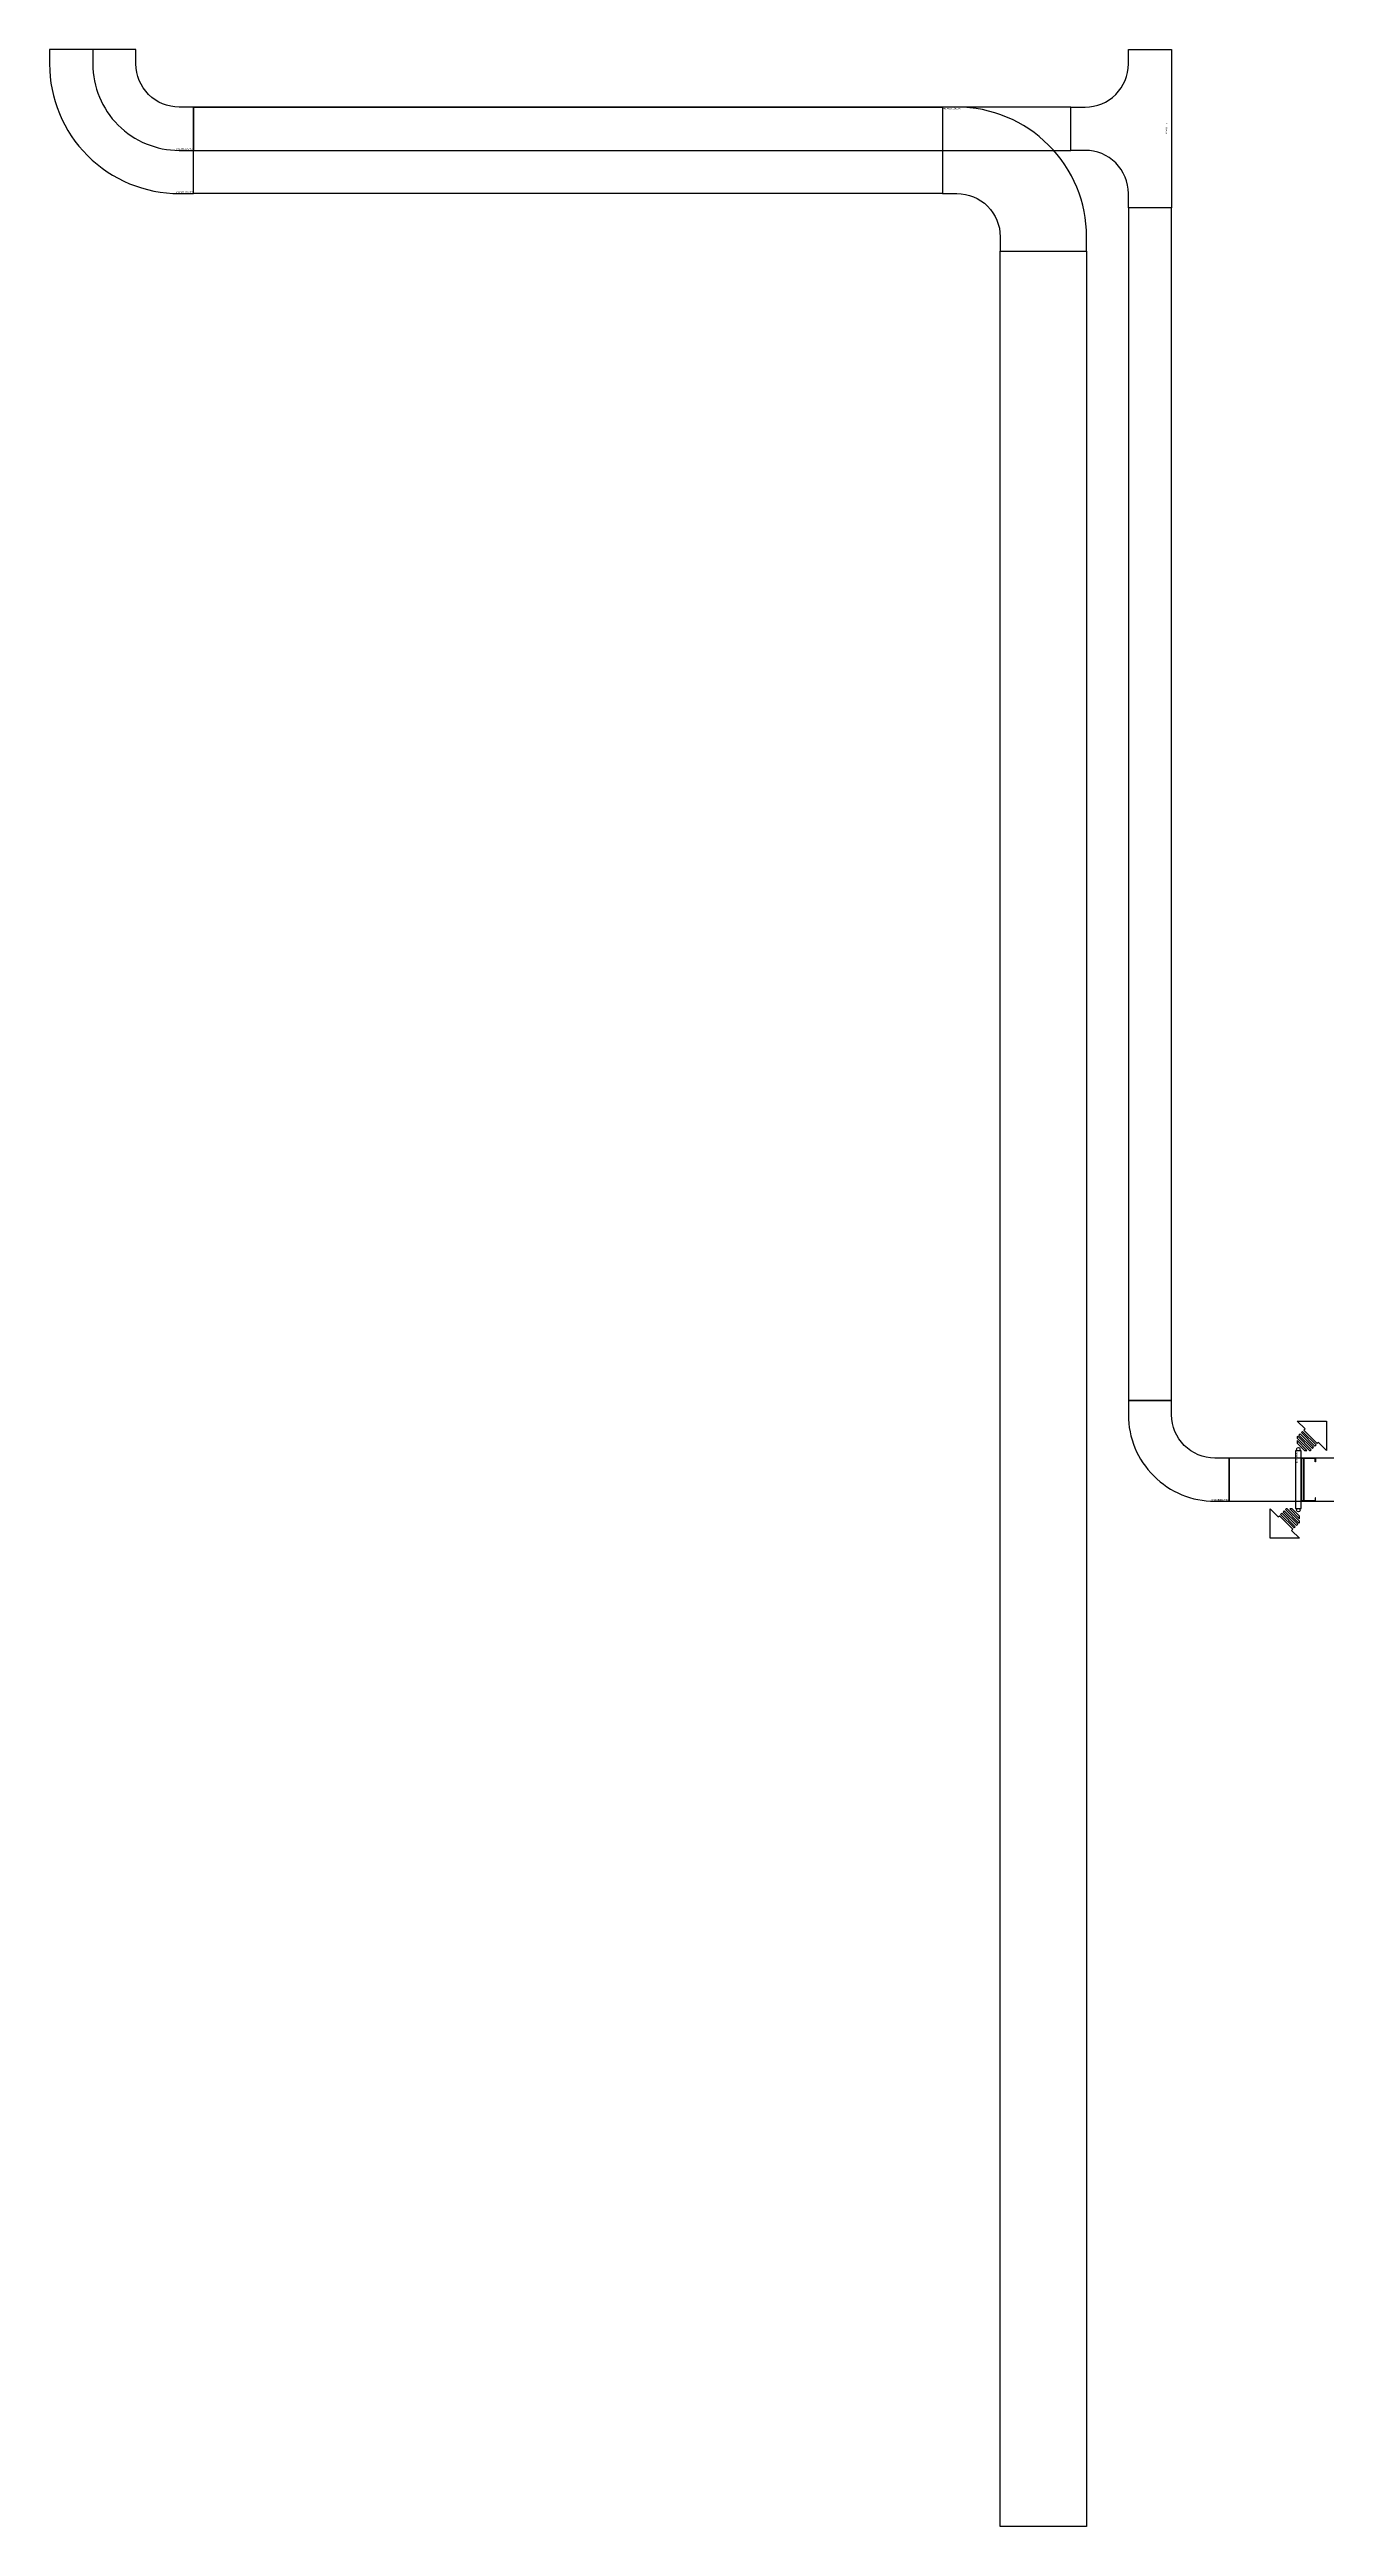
# Model space of a CAD drawing. Header units: millimetres. Extents: x 88028 to 500787, y -530175 to 1035835.
# Drawn here: x 268050 to 276915, y -146650 to -129450 of the extents above; entities that cross this region are included whole.
import ezdxf
from ezdxf.enums import TextEntityAlignment as Align

# ---------------------------------------------------------------- set-up
doc = ezdxf.new("R2010")
doc.units = ezdxf.units.MM
doc.header["$LTSCALE"] = 150
for name, color, linetype in [('-----26 Electrical Cable Tray', 200, 'Continuous'), ('-----26 Electrical Cable Tray_건물(UPS)', 100, 'Continuous'), ('-----26 Electrical Cable Tray_건물(일반)', 20, 'Continuous')]:
    doc.layers.add(name, color=color, linetype=linetype)
doc.styles.add('LGR', font='LGSmHaTR.ttf')
doc.styles.get("Standard").update_dxf_attribs({"font": ''})
doc.styles.get('Standard').set_extended_font_data('Dotum')

# ---------------------------------------------------------------- blocks, each defined once
blk = doc.blocks.new('*U8')
at = {"color": 0}
blk.add_lwpolyline([(0, 0), (-100, 0, -0.414214), (-400, 300), (-400, 400), (-1000, 400), (-1000, 300, 0.414214), (-100, -600), (0, -600)], format="xyb", close=True, dxfattribs=at)
blk.add_text('W:600(ELBOW 90)', height=10, dxfattribs=at).set_placement((-5, -590), align=Align.MIDDLE_RIGHT)
blk = doc.blocks.new('*U30')
at = {"linetype": 'Continuous', "ltscale": 0.1}
for p, q in [((-100, 57), (-100, 59)), ((-50, 57), (-50, 59)), ((0, 57), (0, 59)), ((50, 57), (50, 59)), ((100, 57), (100, 59))]:
    blk.add_line(p, q, dxfattribs=at)
blk.add_lwpolyline([(200, 0), (200, 40), (-200, 40), (-200, 0)], close=True, dxfattribs=at)
for points in [[(-150, 40), (-150, 140), (-125, 140), (-125, 137), (-147, 137), (-147, 40)], [(-147, 59), (147, 59)], [(-147, 57), (147, 57)], [(147, 43), (-147, 43)], [(150, 40), (150, 140), (125, 140), (125, 137), (147, 137), (147, 40)]]:
    blk.add_lwpolyline(points, dxfattribs=at)
blk.add_text('W300*H100', height=10, dxfattribs=at).set_placement((-190, 10), align=Align.MIDDLE_LEFT)
blk = doc.blocks.new('TRAY (U-D)')
at = {"color": 0}
for points in [[(156, 467), (-28, 651), (651, 651), (651, -28), (467, 156), (438, 127), (127, 438)], [(-28, 283), (-28, 255), (255, -28), (283, -28), (297, -14), (-14, 297)], [(-28, 198), (-28, 141), (141, -28), (198, -28)], [(14, 325), (325, 14), (354, 42), (42, 354)], [(71, 382), (382, 71), (410, 99), (99, 410)]]:
    blk.add_lwpolyline(points, close=True, dxfattribs=at)
blk.add_circle((0, 0), 40, dxfattribs=at)
blk = doc.blocks.new('*U27')
at = {"color": 0}
blk.add_lwpolyline([(0, 0), (-100, 0, -0.414214), (-400, 300), (-400, 400), (-700, 400), (-700, 300, 0.414214), (-100, -300), (0, -300)], format="xyb", close=True, dxfattribs=at)
blk.add_text('W:300(ELBOW 90)', height=10, dxfattribs=at).set_placement((-5, -290), align=Align.MIDDLE_RIGHT)
blk = doc.blocks.new('*U26')
at = {"color": 0}
blk.add_lwpolyline([(-1100, 0), (-1000, 0, 0.414214), (-700, 300), (-700, 400), (-400, 400), (-400, 300, 0.414214), (-100, 0), (0, 0), (0, -300), (-1100, -300)], format="xyb", close=True, dxfattribs=at)
at = {"color": 0, "style": 'LGR'}
blk.add_text('W:300(TEE)', height=10, dxfattribs=at).set_placement((-550, -265), align=Align.MIDDLE)

msp = doc.modelspace()

# ---------------------------------------------------------------- linework, layer by layer
at = {"layer": '-----26 Electrical Cable Tray', "elevation": 0}
for points in [[(269050, -129850), (269050, -130150), (275140, -130150), (275140, -129850)], [(275540, -138831), (275840, -138831), (275840, -130550), (275540, -130550)], [(276759, -139231), (276240, -139231), (276240, -139531), (276759, -139531)], [(341995, -139231), (276743, -139231), (276743, -139531), (341995, -139531)]]:
    msp.add_lwpolyline(points, close=True, dxfattribs=at)
at = {"layer": '-----26 Electrical Cable Tray_건물(UPS)', "elevation": 0}
for points in [[(269050, -130450), (269050, -129850), (274250, -129850), (274250, -130450)], [(275250, -146650), (274650, -146650), (274650, -130850), (275250, -130850)]]:
    msp.add_lwpolyline(points, close=True, dxfattribs=at)
at = {"layer": '-----26 Electrical Cable Tray_건물(일반)', "elevation": 0}
for points in [[(269050, -130450), (269050, -129850), (274250, -129850), (274250, -130450)], [(275250, -146650), (274650, -146650), (274650, -130850), (275250, -130850)]]:
    msp.add_lwpolyline(points, close=True, dxfattribs=at)

# ---------------------------------------------------------------- block references
at = {"layer": '-----26 Electrical Cable Tray'}
for p in [(269050, -129850), (276240, -139231)]:
    msp.add_blockref('*U27', p, dxfattribs=at)
for name, p, rotation in [('*U26', (275540, -129450), 90), ('*U30', (276700, -139381), 270), ('*U30', (276700, -139381), 270), ('*U30', (276700, -139381), 270), ('*U30', (276700, -139381), 270)]:
    msp.add_blockref(name, p, dxfattribs=dict(at, rotation=rotation))
at = {"layer": '-----26 Electrical Cable Tray', "xscale": 0.3, "yscale": 0.3, "zscale": 0.3}
msp.add_blockref('TRAY (U-D)', (276720, -139169), dxfattribs=at)
at = {"layer": '-----26 Electrical Cable Tray', "xscale": 0.3, "yscale": 0.3, "zscale": 0.3, "rotation": 180}
msp.add_blockref('TRAY (U-D)', (276720, -139593), dxfattribs=at)
at = {"layer": '-----26 Electrical Cable Tray_건물(UPS)'}
msp.add_blockref('*U8', (269050, -129850), dxfattribs=at)
at = {"layer": '-----26 Electrical Cable Tray_건물(UPS)', "rotation": 180}
msp.add_blockref('*U8', (274250, -130450), dxfattribs=at)
at = {"layer": '-----26 Electrical Cable Tray_건물(일반)'}
msp.add_blockref('*U8', (269050, -129850), dxfattribs=at)
at = {"layer": '-----26 Electrical Cable Tray_건물(일반)', "rotation": 180}
msp.add_blockref('*U8', (274250, -130450), dxfattribs=at)

doc.saveas('drawing.dxf')
